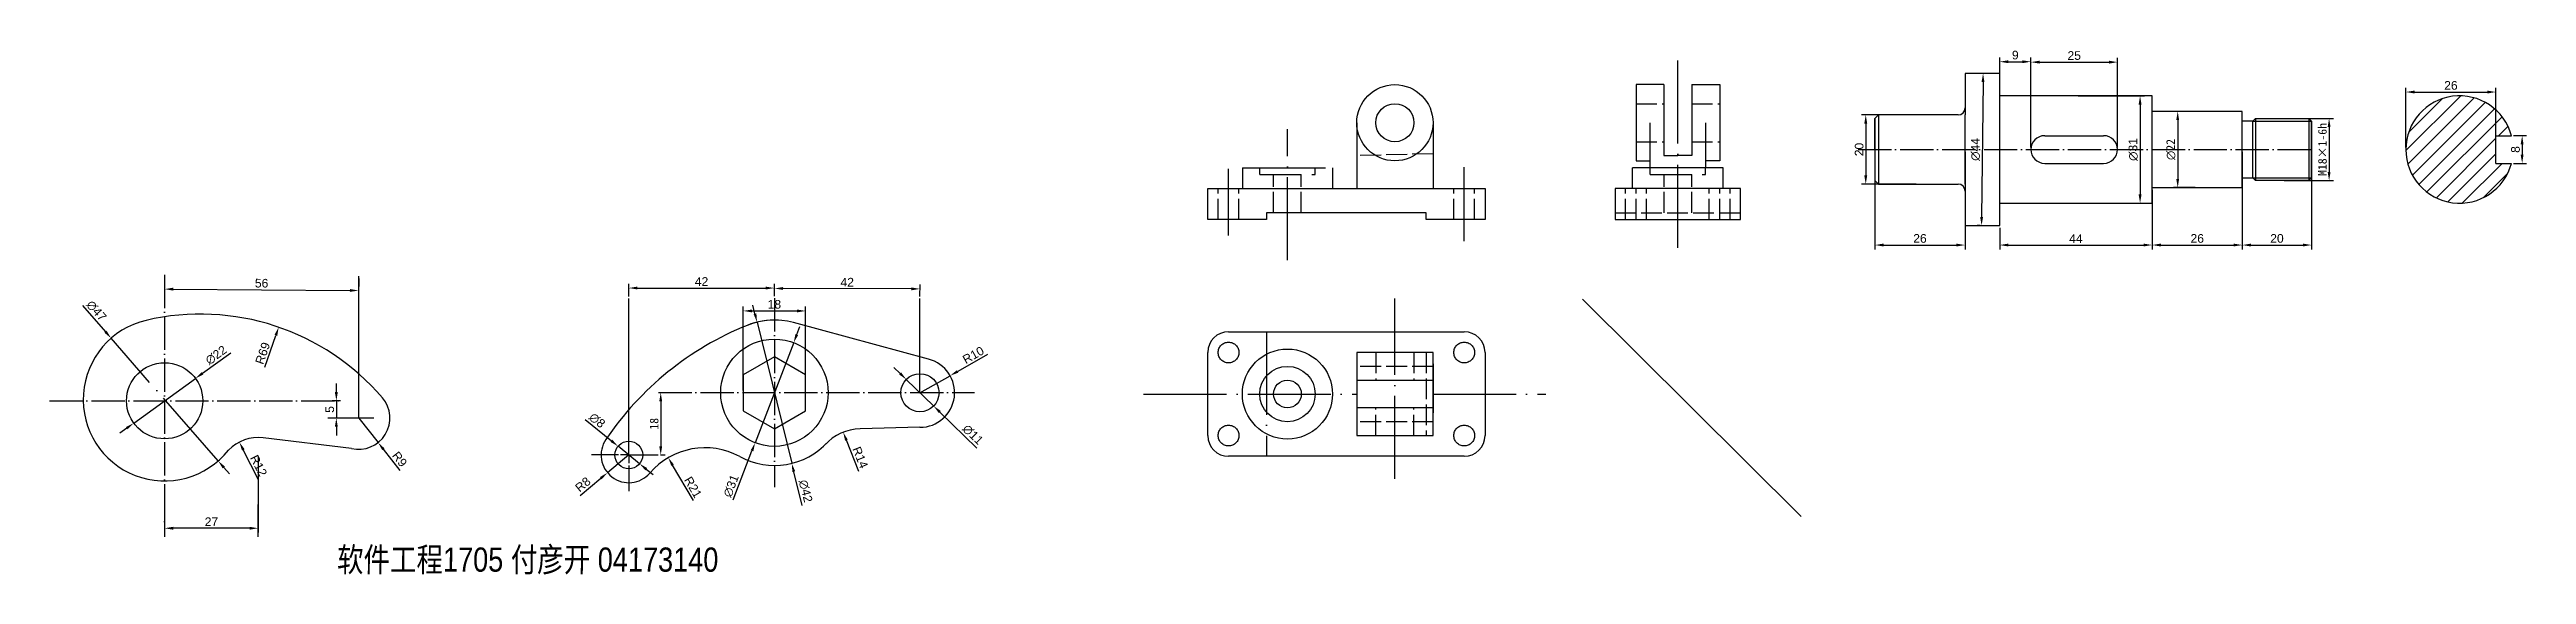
# Model space of a CAD drawing. Header units: millimetres. Extents: x 2342 to 3826, y 1446 to 1793.
# Drawn here: x 3111 to 3826, y 1446 to 1598 of the extents above; entities that cross this region are included whole.
import ezdxf

# ---------------------------------------------------------------- set-up
doc = ezdxf.new("R2010")
doc.units = ezdxf.units.MM
doc.linetypes.add('ACAD_ISO02W100', pattern=[15, 12, -3])
doc.linetypes.add('ACAD_ISO04W100', pattern=[30, 24, -3, 0, -3])
doc.layers.get('0').update_dxf_attribs({"lineweight": 30})
for name, color, linetype in [('尺寸标注', 7, 'Continuous'), ('点划线', 7, 'ACAD_ISO04W100'), ('细实线', 7, 'Continuous'), ('虚线', 7, 'ACAD_ISO02W100')]:
    doc.layers.add(name, color=color, linetype=linetype)
doc.layers.add('粗实线', color=7, linetype='Continuous', lineweight=30)
doc.styles.get("Standard").update_dxf_attribs({"font": 'arial.ttf'})
doc.dimstyles.new('ISO-25', dxfattribs={"dimtxt": 2.5, "dimasz": 2.5, "dimexe": 1.25, "dimexo": 0.625, "dimtad": 1, "dimtxsty": 'Standard', "dimcen": 2.5, "dimadec": 0, "dimazin": 0, "dimtfac": 1, "dimtmove": 0, "dimatfit": 3, "dimfxl": 1, "dimarcsym": 0})

msp = doc.modelspace()

# ---------------------------------------------------------------- texts
at = {"layer": '细实线', "linetype": 'Continuous', "lineweight": -3, "oblique": 0.8, "width": 0.8}
msp.add_text('软件工程1705 付彦开 04173140', height=7, dxfattribs=at).set_placement((3193.949, 1446.616))

# ---------------------------------------------------------------- blocks, each defined once
blk = doc.blocks.new('*D3')
at = {"layer": 'Defpoints', "color": 0, "linetype": 'Continuous', "lineweight": -3, "transparency": 16777216}
for p in [(3816.92, 1585.24), (3790.92, 1568.63), (3816.92, 1568.63)]:
    blk.add_point(p, dxfattribs=at)
at = {"layer": '尺寸标注', "color": 0, "linetype": 'Continuous', "lineweight": -2, "transparency": 16777216}
for p, q in [((3790.92, 1569.25), (3790.92, 1586.49)), ((3793.42, 1585.24), (3814.42, 1585.24)), ((3816.92, 1569.25), (3816.92, 1586.49))]:
    blk.add_line(p, q, dxfattribs=at)
at = {"layer": '尺寸标注', "color": 0, "linetype": 'Continuous', "lineweight": -3, "transparency": 16777216}
for points in [[(3793.42, 1585.65), (3793.42, 1584.82), (3790.92, 1585.24)], [(3814.42, 1585.65), (3814.42, 1584.82), (3816.92, 1585.24)]]:
    blk.add_solid(points, dxfattribs=at)
at = {"layer": '尺寸标注', "color": 0, "linetype": 'Continuous', "lineweight": -3, "transparency": 16777216, "insert": (3803.92, 1587.14), "char_height": 2.5, "attachment_point": 5}
blk.add_mtext('26', dxfattribs=at)
blk = doc.blocks.new('*D4')
at = {"layer": 'Defpoints', "color": 0, "linetype": 'Continuous', "lineweight": -3, "transparency": 16777216}
for p in [(3821.4, 1572.63), (3821.4, 1564.63), (3824.47, 1564.63)]:
    blk.add_point(p, dxfattribs=at)
at = {"layer": '尺寸标注', "color": 0, "linetype": 'Continuous', "lineweight": -2, "transparency": 16777216}
for p, q in [((3822.02, 1572.63), (3825.72, 1572.63)), ((3824.47, 1570.13), (3824.47, 1567.13)), ((3822.02, 1564.63), (3825.72, 1564.63))]:
    blk.add_line(p, q, dxfattribs=at)
at = {"layer": '尺寸标注', "color": 0, "linetype": 'Continuous', "lineweight": -3, "transparency": 16777216}
for points in [[(3824.05, 1570.13), (3824.88, 1570.13), (3824.47, 1572.63)], [(3824.05, 1567.13), (3824.88, 1567.13), (3824.47, 1564.63)]]:
    blk.add_solid(points, dxfattribs=at)
at = {"layer": '尺寸标注', "color": 0, "linetype": 'Continuous', "lineweight": -3, "transparency": 16777216, "insert": (3822.56, 1568.63), "char_height": 2.5, "attachment_point": 5, "rotation": 90}
blk.add_mtext('8', dxfattribs=at)
blk = doc.blocks.new('*D5')
at = {"layer": 'Defpoints', "color": 0, "linetype": 'Continuous', "lineweight": -3, "transparency": 16777216}
for p in [(3743.72, 1568.63), (3763.72, 1568.63), (3763.72, 1541.02)]:
    blk.add_point(p, dxfattribs=at)
at = {"layer": '尺寸标注', "color": 0, "linetype": 'Continuous', "lineweight": -2, "transparency": 16777216}
for p, q in [((3743.72, 1568), (3743.72, 1539.77)), ((3763.72, 1568), (3763.72, 1539.77)), ((3746.22, 1541.02), (3761.22, 1541.02))]:
    blk.add_line(p, q, dxfattribs=at)
at = {"layer": '尺寸标注', "color": 0, "linetype": 'Continuous', "lineweight": -3, "transparency": 16777216}
for points in [[(3746.22, 1541.44), (3746.22, 1540.61), (3743.72, 1541.02)], [(3761.22, 1541.44), (3761.22, 1540.61), (3763.72, 1541.02)]]:
    blk.add_solid(points, dxfattribs=at)
at = {"layer": '尺寸标注', "color": 0, "linetype": 'Continuous', "lineweight": -3, "transparency": 16777216, "insert": (3753.72, 1542.92), "char_height": 2.5, "attachment_point": 5}
blk.add_mtext('20', dxfattribs=at)
blk = doc.blocks.new('*D6')
at = {"layer": 'Defpoints', "color": 0, "linetype": 'Continuous', "lineweight": -3, "transparency": 16777216}
for p in [(3717.72, 1557.63), (3743.72, 1557.63), (3743.72, 1541.02)]:
    blk.add_point(p, dxfattribs=at)
at = {"layer": '尺寸标注', "color": 0, "linetype": 'Continuous', "lineweight": -2, "transparency": 16777216}
for p, q in [((3717.72, 1557), (3717.72, 1539.77)), ((3743.72, 1557), (3743.72, 1539.77)), ((3720.22, 1541.02), (3741.22, 1541.02))]:
    blk.add_line(p, q, dxfattribs=at)
at = {"layer": '尺寸标注', "color": 0, "linetype": 'Continuous', "lineweight": -3, "transparency": 16777216}
for points in [[(3720.22, 1541.44), (3720.22, 1540.61), (3717.72, 1541.02)], [(3741.22, 1541.44), (3741.22, 1540.61), (3743.72, 1541.02)]]:
    blk.add_solid(points, dxfattribs=at)
at = {"layer": '尺寸标注', "color": 0, "linetype": 'Continuous', "lineweight": -3, "transparency": 16777216, "insert": (3730.72, 1542.92), "char_height": 2.5, "attachment_point": 5}
blk.add_mtext('26', dxfattribs=at)
blk = doc.blocks.new('*D7')
at = {"layer": 'Defpoints', "color": 0, "linetype": 'Continuous', "lineweight": -3, "transparency": 16777216}
for p in [(3673.72, 1546.63), (3717.72, 1546.63), (3717.72, 1541.02)]:
    blk.add_point(p, dxfattribs=at)
at = {"layer": '尺寸标注', "color": 0, "linetype": 'Continuous', "lineweight": -2, "transparency": 16777216}
for p, q in [((3673.72, 1546), (3673.72, 1539.77)), ((3717.72, 1546), (3717.72, 1539.77)), ((3676.22, 1541.02), (3715.22, 1541.02))]:
    blk.add_line(p, q, dxfattribs=at)
at = {"layer": '尺寸标注', "color": 0, "linetype": 'Continuous', "lineweight": -3, "transparency": 16777216}
for points in [[(3676.22, 1541.44), (3676.22, 1540.61), (3673.72, 1541.02)], [(3715.22, 1541.44), (3715.22, 1540.61), (3717.72, 1541.02)]]:
    blk.add_solid(points, dxfattribs=at)
at = {"layer": '尺寸标注', "color": 0, "linetype": 'Continuous', "lineweight": -3, "transparency": 16777216, "insert": (3695.72, 1542.9), "char_height": 2.5, "attachment_point": 5}
blk.add_mtext('44', dxfattribs=at)
blk = doc.blocks.new('*D8')
at = {"layer": 'Defpoints', "color": 0, "linetype": 'Continuous', "lineweight": -3, "transparency": 16777216}
for p in [(3637.72, 1568.63), (3663.72, 1568.63), (3663.72, 1541.02)]:
    blk.add_point(p, dxfattribs=at)
at = {"layer": '尺寸标注', "color": 0, "linetype": 'Continuous', "lineweight": -2, "transparency": 16777216}
for p, q in [((3637.72, 1568), (3637.72, 1539.77)), ((3663.72, 1568), (3663.72, 1539.77)), ((3640.22, 1541.02), (3661.22, 1541.02))]:
    blk.add_line(p, q, dxfattribs=at)
at = {"layer": '尺寸标注', "color": 0, "linetype": 'Continuous', "lineweight": -3, "transparency": 16777216}
for points in [[(3640.22, 1541.44), (3640.22, 1540.61), (3637.72, 1541.02)], [(3661.22, 1541.44), (3661.22, 1540.61), (3663.72, 1541.02)]]:
    blk.add_solid(points, dxfattribs=at)
at = {"layer": '尺寸标注', "color": 0, "linetype": 'Continuous', "lineweight": -3, "transparency": 16777216, "insert": (3650.72, 1542.92), "char_height": 2.5, "attachment_point": 5}
blk.add_mtext('26', dxfattribs=at)
blk = doc.blocks.new('*D9')
at = {"layer": 'Defpoints', "color": 0, "linetype": 'Continuous', "lineweight": -3, "transparency": 16777216}
for p in [(3682.72, 1594), (3673.72, 1568.63), (3682.72, 1568.63)]:
    blk.add_point(p, dxfattribs=at)
at = {"layer": '尺寸标注', "color": 0, "linetype": 'Continuous', "lineweight": -2, "transparency": 16777216}
for p, q in [((3673.72, 1569.25), (3673.72, 1595.25)), ((3676.22, 1594), (3680.22, 1594)), ((3682.72, 1569.25), (3682.72, 1595.25))]:
    blk.add_line(p, q, dxfattribs=at)
at = {"layer": '尺寸标注', "color": 0, "linetype": 'Continuous', "lineweight": -3, "transparency": 16777216}
for points in [[(3676.22, 1594.41), (3676.22, 1593.58), (3673.72, 1594)], [(3680.22, 1594.41), (3680.22, 1593.58), (3682.72, 1594)]]:
    blk.add_solid(points, dxfattribs=at)
at = {"layer": '尺寸标注', "color": 0, "linetype": 'Continuous', "lineweight": -3, "transparency": 16777216, "insert": (3678.22, 1595.9), "char_height": 2.5, "attachment_point": 5}
blk.add_mtext('9', dxfattribs=at)
blk = doc.blocks.new('*D10')
at = {"layer": 'Defpoints', "color": 0, "linetype": 'Continuous', "lineweight": -3, "transparency": 16777216}
for p in [(3707.72, 1593.87), (3682.72, 1568.63), (3707.72, 1568.63)]:
    blk.add_point(p, dxfattribs=at)
at = {"layer": '尺寸标注', "color": 0, "linetype": 'Continuous', "lineweight": -2, "transparency": 16777216}
for p, q in [((3682.72, 1569.25), (3682.72, 1595.12)), ((3685.22, 1593.87), (3705.22, 1593.87)), ((3707.72, 1569.25), (3707.72, 1595.12))]:
    blk.add_line(p, q, dxfattribs=at)
at = {"layer": '尺寸标注', "color": 0, "linetype": 'Continuous', "lineweight": -3, "transparency": 16777216}
for points in [[(3685.22, 1594.29), (3685.22, 1593.45), (3682.72, 1593.87)], [(3705.22, 1594.29), (3705.22, 1593.45), (3707.72, 1593.87)]]:
    blk.add_solid(points, dxfattribs=at)
at = {"layer": '尺寸标注', "color": 0, "linetype": 'Continuous', "lineweight": -3, "transparency": 16777216, "insert": (3695.22, 1595.77), "char_height": 2.5, "attachment_point": 5}
blk.add_mtext('25', dxfattribs=at)
blk = doc.blocks.new('*D11')
at = {"layer": 'Defpoints', "color": 0, "linetype": 'Continuous', "lineweight": -3, "transparency": 16777216}
for p in [(3669.16, 1590.63), (3668.49, 1546.63), (3668.72, 1546.63)]:
    blk.add_point(p, dxfattribs=at)
at = {"layer": '尺寸标注', "color": 0, "linetype": 'Continuous', "lineweight": -2, "transparency": 16777216}
for p, q in [((3668.53, 1590.63), (3667.68, 1590.64)), ((3668.91, 1588.13), (3668.52, 1549.13)), ((3668.1, 1546.63), (3667.24, 1546.64))]:
    blk.add_line(p, q, dxfattribs=at)
at = {"layer": '尺寸标注', "color": 0, "linetype": 'Continuous', "lineweight": -3, "transparency": 16777216}
for points in [[(3668.49, 1588.13), (3669.32, 1588.13), (3668.93, 1590.63)], [(3668.1, 1549.13), (3668.93, 1549.13), (3668.49, 1546.63)]]:
    blk.add_solid(points, dxfattribs=at)
at = {"layer": '尺寸标注', "color": 0, "linetype": 'Continuous', "lineweight": -3, "transparency": 16777216, "insert": (3666.74, 1568.65), "char_height": 2.5, "attachment_point": 5, "rotation": 89.42878}
blk.add_mtext('∅44', dxfattribs=at)
blk = doc.blocks.new('*D12')
at = {"layer": 'Defpoints', "color": 0, "linetype": 'Continuous', "lineweight": -3, "transparency": 16777216}
for p in [(3695.72, 1584.13), (3695.72, 1553.13), (3714.23, 1553.13)]:
    blk.add_point(p, dxfattribs=at)
at = {"layer": '尺寸标注', "color": 0, "linetype": 'Continuous', "lineweight": -2, "transparency": 16777216}
for p, q in [((3696.35, 1584.13), (3715.48, 1584.13)), ((3714.23, 1581.63), (3714.23, 1555.63)), ((3696.35, 1553.13), (3715.48, 1553.13))]:
    blk.add_line(p, q, dxfattribs=at)
at = {"layer": '尺寸标注', "color": 0, "linetype": 'Continuous', "lineweight": -3, "transparency": 16777216}
for points in [[(3713.81, 1581.63), (3714.65, 1581.63), (3714.23, 1584.13)], [(3713.81, 1555.63), (3714.65, 1555.63), (3714.23, 1553.13)]]:
    blk.add_solid(points, dxfattribs=at)
at = {"layer": '尺寸标注', "color": 0, "linetype": 'Continuous', "lineweight": -3, "transparency": 16777216, "insert": (3712.26, 1568.63), "char_height": 2.5, "attachment_point": 5, "rotation": 90}
blk.add_mtext('∅31', dxfattribs=at)
blk = doc.blocks.new('*D13')
at = {"layer": 'Defpoints', "color": 0, "linetype": 'Continuous', "lineweight": -3, "transparency": 16777216}
for p in [(3650.22, 1578.63), (3635.07, 1558.63), (3650.22, 1558.63)]:
    blk.add_point(p, dxfattribs=at)
at = {"layer": '尺寸标注', "color": 0, "linetype": 'Continuous', "lineweight": -2, "transparency": 16777216}
for p, q in [((3649.6, 1578.63), (3633.82, 1578.63)), ((3635.07, 1576.13), (3635.07, 1561.13)), ((3649.6, 1558.63), (3633.82, 1558.63))]:
    blk.add_line(p, q, dxfattribs=at)
at = {"layer": '尺寸标注', "color": 0, "linetype": 'Continuous', "lineweight": -3, "transparency": 16777216}
for points in [[(3634.66, 1576.13), (3635.49, 1576.13), (3635.07, 1578.63)], [(3634.66, 1561.13), (3635.49, 1561.13), (3635.07, 1558.63)]]:
    blk.add_solid(points, dxfattribs=at)
at = {"layer": '尺寸标注', "color": 0, "linetype": 'Continuous', "lineweight": -3, "transparency": 16777216, "insert": (3633.17, 1568.63), "char_height": 2.5, "attachment_point": 5, "rotation": 90}
blk.add_mtext('20', dxfattribs=at)
blk = doc.blocks.new('*D14')
at = {"layer": 'Defpoints', "color": 0, "linetype": 'Continuous', "lineweight": -3, "transparency": 16777216}
for p in [(3730.72, 1579.63), (3725.09, 1557.63), (3730.72, 1557.63)]:
    blk.add_point(p, dxfattribs=at)
at = {"layer": '尺寸标注', "color": 0, "linetype": 'Continuous', "lineweight": -2, "transparency": 16777216}
for p, q in [((3730.1, 1579.63), (3723.84, 1579.63)), ((3725.09, 1577.13), (3725.09, 1560.13)), ((3730.1, 1557.63), (3723.84, 1557.63))]:
    blk.add_line(p, q, dxfattribs=at)
at = {"layer": '尺寸标注', "color": 0, "linetype": 'Continuous', "lineweight": -3, "transparency": 16777216}
for points in [[(3724.67, 1577.13), (3725.5, 1577.13), (3725.09, 1579.63)], [(3724.67, 1560.13), (3725.5, 1560.13), (3725.09, 1557.63)]]:
    blk.add_solid(points, dxfattribs=at)
at = {"layer": '尺寸标注', "color": 0, "linetype": 'Continuous', "lineweight": -3, "transparency": 16777216, "insert": (3723.11, 1568.63), "char_height": 2.5, "attachment_point": 5, "rotation": 90}
blk.add_mtext('∅{\\fFangSong|b0|i0|c0|p49;22}', dxfattribs=at)
blk = doc.blocks.new('*D15')
at = {"layer": 'Defpoints', "color": 0, "linetype": 'Continuous', "lineweight": -3, "transparency": 16777216}
for p in [(3755.22, 1577.63), (3755.22, 1559.63), (3768.77, 1559.63)]:
    blk.add_point(p, dxfattribs=at)
at = {"layer": '尺寸标注', "color": 0, "linetype": 'Continuous', "lineweight": -2, "transparency": 16777216}
for p, q in [((3755.85, 1577.63), (3770.02, 1577.63)), ((3768.77, 1575.13), (3768.77, 1562.13)), ((3755.85, 1559.63), (3770.02, 1559.63))]:
    blk.add_line(p, q, dxfattribs=at)
at = {"layer": '尺寸标注', "color": 0, "linetype": 'Continuous', "lineweight": -3, "transparency": 16777216}
for points in [[(3768.35, 1575.13), (3769.18, 1575.13), (3768.77, 1577.63)], [(3768.35, 1562.13), (3769.18, 1562.13), (3768.77, 1559.63)]]:
    blk.add_solid(points, dxfattribs=at)
at = {"layer": '尺寸标注', "color": 0, "linetype": 'Continuous', "lineweight": -3, "transparency": 16777216, "insert": (3766.85, 1568.63), "char_height": 2.5, "attachment_point": 5, "rotation": 90}
blk.add_mtext('{\\fFangSong|b0|i0|c0|p49;M18×1-6h}', dxfattribs=at)
blk = doc.blocks.new('*D16')
at = {"layer": 'Defpoints', "color": 0, "linetype": 'Continuous', "lineweight": -3, "transparency": 16777216}
for p in [(3286.73, 1498.37), (3286.73, 1480.35), (3287.37, 1480.35)]:
    blk.add_point(p, dxfattribs=at)
at = {"layer": '虚线', "color": 0, "linetype": 'Continuous', "lineweight": -2, "transparency": 16777216}
for p, q in [((3287.36, 1498.37), (3288.62, 1498.37)), ((3287.37, 1495.87), (3287.37, 1482.85)), ((3287.36, 1480.35), (3288.62, 1480.35))]:
    blk.add_line(p, q, dxfattribs=at)
at = {"layer": '虚线', "color": 0, "linetype": 'Continuous', "lineweight": -3, "transparency": 16777216}
for points in [[(3286.96, 1495.87), (3287.79, 1495.87), (3287.37, 1498.37)], [(3286.96, 1482.85), (3287.79, 1482.85), (3287.37, 1480.35)]]:
    blk.add_solid(points, dxfattribs=at)
at = {"layer": '虚线', "color": 0, "linetype": 'Continuous', "lineweight": -3, "transparency": 16777216, "insert": (3285.48, 1489.36), "char_height": 2.5, "attachment_point": 5, "rotation": 90}
blk.add_mtext('{\\fFangSong|b0|i0|c0|p49;18}', dxfattribs=at)
blk = doc.blocks.new('*D17')
at = {"layer": 'Defpoints', "color": 0, "linetype": 'Continuous', "lineweight": -3, "transparency": 16777216}
for p in [(3278.17, 1525.54), (3320.17, 1528.59), (3320.17, 1525.67)]:
    blk.add_point(p, dxfattribs=at)
at = {"layer": '细实线', "color": 0, "linetype": 'Continuous', "lineweight": -2, "transparency": 16777216}
for p, q in [((3278.17, 1526.17), (3278.17, 1529.84)), ((3320.17, 1526.29), (3320.17, 1529.84)), ((3280.67, 1528.59), (3317.67, 1528.59))]:
    blk.add_line(p, q, dxfattribs=at)
at = {"layer": '细实线', "color": 0, "linetype": 'Continuous', "lineweight": -3, "transparency": 16777216}
for points in [[(3280.67, 1529.01), (3280.67, 1528.18), (3278.17, 1528.59)], [(3317.67, 1529.01), (3317.67, 1528.18), (3320.17, 1528.59)]]:
    blk.add_solid(points, dxfattribs=at)
at = {"layer": '细实线', "color": 0, "linetype": 'Continuous', "lineweight": -3, "transparency": 16777216, "insert": (3299.17, 1530.48), "char_height": 2.5, "attachment_point": 5}
blk.add_mtext('42', dxfattribs=at)
blk = doc.blocks.new('*D18')
at = {"layer": 'Defpoints', "color": 0, "linetype": 'Continuous', "lineweight": -3, "transparency": 16777216}
for p in [(3320.17, 1525.67), (3320.18, 1528.47), (3362.17, 1525.54)]:
    blk.add_point(p, dxfattribs=at)
at = {"layer": '细实线', "color": 0, "linetype": 'Continuous', "lineweight": -2, "transparency": 16777216}
for p, q in [((3320.18, 1526.29), (3320.19, 1529.72)), ((3362.18, 1526.17), (3362.19, 1529.6)), ((3359.68, 1528.35), (3322.68, 1528.47))]:
    blk.add_line(p, q, dxfattribs=at)
at = {"layer": '细实线', "color": 0, "linetype": 'Continuous', "lineweight": -3, "transparency": 16777216}
for points in [[(3322.68, 1528.88), (3322.68, 1528.05), (3320.18, 1528.47)], [(3359.68, 1528.77), (3359.68, 1527.94), (3362.18, 1528.35)]]:
    blk.add_solid(points, dxfattribs=at)
at = {"layer": '细实线', "color": 0, "linetype": 'Continuous', "lineweight": -3, "transparency": 16777216, "insert": (3341.19, 1530.29), "char_height": 2.5, "attachment_point": 5, "rotation": 359.82641}
blk.add_mtext('42', dxfattribs=at)
blk = doc.blocks.new('*D19')
at = {"layer": 'Defpoints', "color": 0, "linetype": 'Continuous', "lineweight": -3, "transparency": 16777216}
for p in [(3329.17, 1521.98), (3311.17, 1498.37), (3329.17, 1498.37)]:
    blk.add_point(p, dxfattribs=at)
at = {"layer": '细实线', "color": 0, "linetype": 'Continuous', "lineweight": -2, "transparency": 16777216}
for p, q in [((3311.17, 1499), (3311.17, 1523.23)), ((3329.17, 1499), (3329.17, 1523.23)), ((3313.67, 1521.98), (3326.67, 1521.98))]:
    blk.add_line(p, q, dxfattribs=at)
at = {"layer": '细实线', "color": 0, "linetype": 'Continuous', "lineweight": -3, "transparency": 16777216}
for points in [[(3313.67, 1522.39), (3313.67, 1521.56), (3311.17, 1521.98)], [(3326.67, 1522.39), (3326.67, 1521.56), (3329.17, 1521.98)]]:
    blk.add_solid(points, dxfattribs=at)
at = {"layer": '细实线', "color": 0, "linetype": 'Continuous', "lineweight": -3, "transparency": 16777216, "insert": (3320.17, 1523.88), "char_height": 2.5, "attachment_point": 5}
blk.add_mtext('18', dxfattribs=at)
blk = doc.blocks.new('*D20')
at = {"layer": 'Defpoints', "color": 0, "linetype": 'Continuous', "lineweight": -3, "transparency": 16777216}
for p in [(3275.07, 1482.87), (3281.28, 1477.82)]:
    blk.add_point(p, dxfattribs=at)
at = {"layer": '细实线', "color": 0, "linetype": 'Continuous', "lineweight": -2, "transparency": 16777216}
for p, q in [((3265.61, 1490.57), (3273.13, 1484.45)), ((3281.28, 1477.82), (3275.07, 1482.87)), ((3283.22, 1476.25), (3285.16, 1474.67))]:
    blk.add_line(p, q, dxfattribs=at)
at = {"layer": '细实线', "color": 0, "linetype": 'Continuous', "lineweight": -3, "transparency": 16777216}
for points in [[(3273.39, 1484.77), (3272.87, 1484.13), (3275.07, 1482.87)], [(3283.48, 1476.57), (3282.95, 1475.92), (3281.28, 1477.82)]]:
    blk.add_solid(points, dxfattribs=at)
at = {"layer": '细实线', "color": 0, "linetype": 'Continuous', "lineweight": -3, "transparency": 16777216, "insert": (3269.03, 1490.33), "char_height": 2.5, "attachment_point": 5, "rotation": 320.87951}
blk.add_mtext('∅8', dxfattribs=at)
blk = doc.blocks.new('*D21')
at = {"layer": 'Defpoints', "color": 0, "linetype": 'Continuous', "lineweight": -3, "transparency": 16777216}
for p in [(3278.17, 1480.35), (3272.02, 1475.24)]:
    blk.add_point(p, dxfattribs=at)
at = {"layer": '细实线', "color": 0, "linetype": 'Continuous', "lineweight": -2, "transparency": 16777216}
for p, q in [((3278.17, 1480.35), (3272.02, 1475.24)), ((3264.1, 1468.67), (3270.1, 1473.64))]:
    blk.add_line(p, q, dxfattribs=at)
at = {"layer": '细实线', "color": 0, "linetype": 'Continuous', "lineweight": -3, "transparency": 16777216}
blk.add_solid([(3269.83, 1473.96), (3270.36, 1473.32), (3272.02, 1475.24)], dxfattribs=at)
at = {"layer": '细实线', "color": 0, "linetype": 'Continuous', "lineweight": -3, "transparency": 16777216, "insert": (3264.92, 1471.82), "char_height": 2.5, "attachment_point": 5, "rotation": 39.69634}
blk.add_mtext('R8', dxfattribs=at)
blk = doc.blocks.new('*D22')
at = {"layer": 'Defpoints', "color": 0, "linetype": 'Continuous', "lineweight": -3, "transparency": 16777216}
for p in [(3325.74, 1512.81), (3314.61, 1483.88)]:
    blk.add_point(p, dxfattribs=at)
at = {"layer": '细实线', "color": 0, "linetype": 'Continuous', "lineweight": -2, "transparency": 16777216}
for p, q in [((3326.64, 1515.15), (3327.54, 1517.48)), ((3325.74, 1512.81), (3314.61, 1483.88)), ((3308.26, 1467.39), (3313.71, 1481.55))]:
    blk.add_line(p, q, dxfattribs=at)
at = {"layer": '细实线', "color": 0, "linetype": 'Continuous', "lineweight": -3, "transparency": 16777216}
for points in [[(3326.25, 1515.3), (3327.03, 1515), (3325.74, 1512.81)], [(3313.32, 1481.7), (3314.1, 1481.4), (3314.61, 1483.88)]]:
    blk.add_solid(points, dxfattribs=at)
at = {"layer": '细实线', "color": 0, "linetype": 'Continuous', "lineweight": -3, "transparency": 16777216, "insert": (3307.69, 1471.4), "char_height": 2.5, "attachment_point": 5, "rotation": 68.94663}
blk.add_mtext('∅31', dxfattribs=at)
blk = doc.blocks.new('*D26')
at = {"layer": 'Defpoints', "color": 0, "linetype": 'Continuous', "lineweight": -3, "transparency": 16777216}
for p in [(3358.23, 1502.18), (3366.12, 1494.51)]:
    blk.add_point(p, dxfattribs=at)
at = {"layer": '细实线', "color": 0, "linetype": 'Continuous', "lineweight": -2, "transparency": 16777216}
for p, q in [((3356.44, 1503.93), (3354.65, 1505.67)), ((3358.23, 1502.18), (3366.12, 1494.51)), ((3378.61, 1482.36), (3367.91, 1492.77))]:
    blk.add_line(p, q, dxfattribs=at)
at = {"layer": '细实线', "color": 0, "linetype": 'Continuous', "lineweight": -3, "transparency": 16777216}
for points in [[(3356.73, 1504.23), (3356.15, 1503.63), (3358.23, 1502.18)], [(3368.2, 1493.07), (3367.62, 1492.47), (3366.12, 1494.51)]]:
    blk.add_solid(points, dxfattribs=at)
at = {"layer": '细实线', "color": 0, "linetype": 'Continuous', "lineweight": -3, "transparency": 16777216, "insert": (3377.45, 1486.24), "char_height": 2.5, "attachment_point": 5, "rotation": 315.78285}
blk.add_mtext('∅11', dxfattribs=at)
blk = doc.blocks.new('*D27')
at = {"layer": 'Defpoints', "color": 0, "linetype": 'Continuous', "lineweight": -3, "transparency": 16777216}
for p in [(3370.88, 1503.27), (3362.17, 1498.35)]:
    blk.add_point(p, dxfattribs=at)
at = {"layer": '细实线', "color": 0, "linetype": 'Continuous', "lineweight": -2, "transparency": 16777216}
for p, q in [((3381.65, 1509.35), (3373.06, 1504.5)), ((3362.17, 1498.35), (3370.88, 1503.27))]:
    blk.add_line(p, q, dxfattribs=at)
at = {"layer": '细实线', "color": 0, "linetype": 'Continuous', "lineweight": -3, "transparency": 16777216}
blk.add_solid([(3372.85, 1504.86), (3373.26, 1504.13), (3370.88, 1503.27)], dxfattribs=at)
at = {"layer": '细实线', "color": 0, "linetype": 'Continuous', "lineweight": -3, "transparency": 16777216, "insert": (3377.57, 1509.23), "char_height": 2.5, "attachment_point": 5, "rotation": 29.46289}
blk.add_mtext('R10', dxfattribs=at)
blk = doc.blocks.new('*D29')
at = {"layer": 'Defpoints', "color": 0, "linetype": 'Continuous', "lineweight": -3, "transparency": 16777216}
for p in [(3340.03, 1486.94), (3345.22, 1473.94)]:
    blk.add_point(p, dxfattribs=at)
at = {"layer": '细实线', "color": 0, "linetype": 'Continuous', "lineweight": -2, "transparency": 16777216}
blk.add_line((3344.56, 1475.6), (3340.96, 1484.62), dxfattribs=at)
at = {"layer": '细实线', "color": 0, "linetype": 'Continuous', "lineweight": -3, "transparency": 16777216}
blk.add_solid([(3341.35, 1484.77), (3340.57, 1484.46), (3340.03, 1486.94)], dxfattribs=at)
at = {"layer": '细实线', "color": 0, "linetype": 'Continuous', "lineweight": -3, "transparency": 16777216, "insert": (3344.97, 1479.64), "char_height": 2.5, "attachment_point": 5, "rotation": 291.77152}
blk.add_mtext('R14', dxfattribs=at)
blk = doc.blocks.new('*D30')
at = {"layer": 'Defpoints', "color": 0, "linetype": 'Continuous', "lineweight": -3, "transparency": 16777216}
for p in [(3315.17, 1518.74), (3325.18, 1477.95)]:
    blk.add_point(p, dxfattribs=at)
at = {"layer": '细实线', "color": 0, "linetype": 'Continuous', "lineweight": -2, "transparency": 16777216}
for p, q in [((3314.57, 1521.17), (3313.98, 1523.6)), ((3315.17, 1518.74), (3325.18, 1477.95)), ((3328.16, 1465.79), (3325.77, 1475.53))]:
    blk.add_line(p, q, dxfattribs=at)
at = {"layer": '细实线', "color": 0, "linetype": 'Continuous', "lineweight": -3, "transparency": 16777216}
for points in [[(3314.98, 1521.27), (3314.17, 1521.07), (3315.17, 1518.74)], [(3326.18, 1475.63), (3325.37, 1475.43), (3325.18, 1477.95)]]:
    blk.add_solid(points, dxfattribs=at)
at = {"layer": '细实线', "color": 0, "linetype": 'Continuous', "lineweight": -3, "transparency": 16777216, "insert": (3329.18, 1469.91), "char_height": 2.5, "attachment_point": 5, "rotation": 283.78747}
blk.add_mtext('∅42', dxfattribs=at)
blk = doc.blocks.new('*D31')
at = {"layer": 'Defpoints', "color": 0, "linetype": 'Continuous', "lineweight": -3, "transparency": 16777216}
for p in [(3289.55, 1479.56), (3300.15, 1461.43)]:
    blk.add_point(p, dxfattribs=at)
at = {"layer": '细实线', "color": 0, "linetype": 'Continuous', "lineweight": -2, "transparency": 16777216}
blk.add_line((3296.79, 1467.18), (3290.81, 1477.4), dxfattribs=at)
at = {"layer": '细实线', "color": 0, "linetype": 'Continuous', "lineweight": -3, "transparency": 16777216}
blk.add_solid([(3291.17, 1477.61), (3290.45, 1477.19), (3289.55, 1479.56)], dxfattribs=at)
at = {"layer": '细实线', "color": 0, "linetype": 'Continuous', "lineweight": -3, "transparency": 16777216, "insert": (3296.71, 1471.04), "char_height": 2.5, "attachment_point": 5, "rotation": 300.32351}
blk.add_mtext('R21', dxfattribs=at)
blk = doc.blocks.new('*D32')
at = {"layer": 'Defpoints', "color": 0, "linetype": 'Continuous', "lineweight": -3, "transparency": 16777216}
for p in [(3177.14, 1517.27), (3154.61, 1452.06)]:
    blk.add_point(p, dxfattribs=at)
at = {"layer": '细实线', "color": 0, "linetype": 'Continuous', "lineweight": -2, "transparency": 16777216}
blk.add_line((3173.15, 1505.72), (3176.33, 1514.91), dxfattribs=at)
at = {"layer": '细实线', "color": 0, "linetype": 'Continuous', "lineweight": -3, "transparency": 16777216}
blk.add_solid([(3175.93, 1515.05), (3176.72, 1514.77), (3177.14, 1517.27)], dxfattribs=at)
at = {"layer": '细实线', "color": 0, "linetype": 'Continuous', "lineweight": -3, "transparency": 16777216, "insert": (3172.53, 1509.75), "char_height": 2.5, "attachment_point": 5, "rotation": 70.93486}
blk.add_mtext('R69', dxfattribs=at)
blk = doc.blocks.new('*D33')
at = {"layer": 'Defpoints', "color": 0, "linetype": 'ACAD_ISO04W100', "lineweight": -3, "transparency": 16777216}
for p in [(3153.15, 1502.47), (3135.33, 1489.56)]:
    blk.add_point(p, dxfattribs=at)
at = {"layer": '点划线', "color": 0, "linetype": 'ACAD_ISO04W100', "lineweight": -2, "transparency": 16777216}
for p, q in [((3163.29, 1509.82), (3155.17, 1503.93)), ((3135.33, 1489.56), (3153.15, 1502.47)), ((3133.31, 1488.09), (3131.28, 1486.63))]:
    blk.add_line(p, q, dxfattribs=at)
at = {"layer": '点划线', "color": 0, "linetype": 'ACAD_ISO04W100', "lineweight": -3, "transparency": 16777216}
for points in [[(3154.93, 1504.27), (3155.42, 1503.6), (3153.15, 1502.47)], [(3133.06, 1488.43), (3133.55, 1487.76), (3135.33, 1489.56)]]:
    blk.add_solid(points, dxfattribs=at)
at = {"layer": '点划线', "color": 0, "linetype": 'ACAD_ISO04W100', "lineweight": -3, "transparency": 16777216, "insert": (3159.09, 1509.2), "char_height": 2.5, "attachment_point": 5, "rotation": 35.91932}
blk.add_mtext('∅22', dxfattribs=at)
blk = doc.blocks.new('*D34')
at = {"layer": 'Defpoints', "color": 0, "linetype": 'ACAD_ISO04W100', "lineweight": -3, "transparency": 16777216}
for p in [(3128.81, 1514.09), (3159.67, 1478.64)]:
    blk.add_point(p, dxfattribs=at)
at = {"layer": '点划线', "color": 0, "linetype": 'ACAD_ISO04W100', "lineweight": -2, "transparency": 16777216}
for p, q in [((3120.57, 1523.55), (3127.17, 1515.97)), ((3159.67, 1478.64), (3128.81, 1514.09)), ((3161.31, 1476.75), (3162.95, 1474.86))]:
    blk.add_line(p, q, dxfattribs=at)
at = {"layer": '点划线', "color": 0, "linetype": 'ACAD_ISO04W100', "lineweight": -3, "transparency": 16777216}
for points in [[(3127.48, 1516.25), (3126.85, 1515.7), (3128.81, 1514.09)], [(3161.62, 1477.02), (3160.99, 1476.48), (3159.67, 1478.64)]]:
    blk.add_solid(points, dxfattribs=at)
at = {"layer": '点划线', "color": 0, "linetype": 'ACAD_ISO04W100', "lineweight": -3, "transparency": 16777216, "insert": (3124.54, 1522), "char_height": 2.5, "attachment_point": 5, "rotation": 311.03564}
blk.add_mtext('∅47', dxfattribs=at)
blk = doc.blocks.new('*D35')
at = {"layer": 'Defpoints', "color": 0, "linetype": 'ACAD_ISO04W100', "lineweight": -3, "transparency": 16777216}
for p in [(3165.79, 1484.08), (3171.24, 1473.38)]:
    blk.add_point(p, dxfattribs=at)
at = {"layer": '点划线', "color": 0, "linetype": 'ACAD_ISO04W100', "lineweight": -2, "transparency": 16777216}
blk.add_line((3171.33, 1473.2), (3166.93, 1481.85), dxfattribs=at)
at = {"layer": '点划线', "color": 0, "linetype": 'ACAD_ISO04W100', "lineweight": -3, "transparency": 16777216}
blk.add_solid([(3167.3, 1482.04), (3166.56, 1481.66), (3165.79, 1484.08)], dxfattribs=at)
at = {"layer": '点划线', "color": 0, "linetype": 'ACAD_ISO04W100', "lineweight": -3, "transparency": 16777216, "insert": (3171.37, 1477.27), "char_height": 2.5, "attachment_point": 5, "rotation": 296.97866}
blk.add_mtext('R12', dxfattribs=at)
blk = doc.blocks.new('*D36')
at = {"layer": 'Defpoints', "color": 0, "linetype": 'ACAD_ISO04W100', "lineweight": -3, "transparency": 16777216}
for p in [(3200.24, 1491.01), (3205.82, 1483.95)]:
    blk.add_point(p, dxfattribs=at)
at = {"layer": '点划线', "color": 0, "linetype": 'ACAD_ISO04W100', "lineweight": -2, "transparency": 16777216}
for p, q in [((3200.24, 1491.01), (3205.82, 1483.95)), ((3212.19, 1475.88), (3207.36, 1481.99))]:
    blk.add_line(p, q, dxfattribs=at)
at = {"layer": '点划线', "color": 0, "linetype": 'ACAD_ISO04W100', "lineweight": -3, "transparency": 16777216}
blk.add_solid([(3207.69, 1482.25), (3207.04, 1481.73), (3205.82, 1483.95)], dxfattribs=at)
at = {"layer": '点划线', "color": 0, "linetype": 'ACAD_ISO04W100', "lineweight": -3, "transparency": 16777216, "insert": (3212.04, 1479.13), "char_height": 2.5, "attachment_point": 5, "rotation": 308.28457}
blk.add_mtext('R9', dxfattribs=at)
blk = doc.blocks.new('*D37')
at = {"layer": 'Defpoints', "color": 0, "linetype": 'Continuous', "lineweight": -3, "transparency": 16777216}
for p in [(3195.62, 1496.01), (3193.78, 1491.01), (3195.62, 1491.01)]:
    blk.add_point(p, dxfattribs=at)
at = {"layer": '细实线', "color": 0, "linetype": 'Continuous', "lineweight": -2, "transparency": 16777216}
for p, q in [((3193.78, 1498.51), (3193.78, 1501.01)), ((3195, 1496.01), (3192.53, 1496.01)), ((3193.78, 1496.01), (3193.78, 1491.01)), ((3195, 1491.01), (3192.53, 1491.01)), ((3193.78, 1488.51), (3193.78, 1486.01))]:
    blk.add_line(p, q, dxfattribs=at)
at = {"layer": '细实线', "color": 0, "linetype": 'Continuous', "lineweight": -3, "transparency": 16777216}
for points in [[(3193.36, 1498.51), (3194.2, 1498.51), (3193.78, 1496.01)], [(3193.36, 1488.51), (3194.2, 1488.51), (3193.78, 1491.01)]]:
    blk.add_solid(points, dxfattribs=at)
at = {"layer": '细实线', "color": 0, "linetype": 'Continuous', "lineweight": -3, "transparency": 16777216, "insert": (3191.88, 1493.51), "char_height": 2.5, "attachment_point": 5, "rotation": 90}
blk.add_mtext('5', dxfattribs=at)
blk = doc.blocks.new('*D38')
at = {"layer": 'Defpoints', "color": 0, "linetype": 'Continuous', "lineweight": -3, "transparency": 16777216}
for p in [(3144.24, 1532.41), (3200.24, 1532), (3200.21, 1527.88)]:
    blk.add_point(p, dxfattribs=at)
at = {"layer": '细实线', "color": 0, "linetype": 'Continuous', "lineweight": -2, "transparency": 16777216}
for p, q in [((3144.23, 1531.79), (3144.2, 1527.04)), ((3200.23, 1531.38), (3200.2, 1526.63)), ((3146.71, 1528.27), (3197.71, 1527.9))]:
    blk.add_line(p, q, dxfattribs=at)
at = {"layer": '细实线', "color": 0, "linetype": 'Continuous', "lineweight": -3, "transparency": 16777216}
for points in [[(3146.71, 1528.69), (3146.71, 1527.85), (3144.21, 1528.29)], [(3197.71, 1528.31), (3197.71, 1527.48), (3200.21, 1527.88)]]:
    blk.add_solid(points, dxfattribs=at)
at = {"layer": '细实线', "color": 0, "linetype": 'Continuous', "lineweight": -3, "transparency": 16777216, "insert": (3172.22, 1529.98), "char_height": 2.5, "attachment_point": 5, "rotation": 359.58123}
blk.add_mtext('56', dxfattribs=at)
blk = doc.blocks.new('*D39')
at = {"layer": 'Defpoints', "color": 0, "linetype": 'Continuous', "lineweight": -3, "transparency": 16777216}
for p in [(3171.24, 1480.48), (3144.24, 1466.01), (3144.24, 1459.18)]:
    blk.add_point(p, dxfattribs=at)
at = {"layer": '细实线', "color": 0, "linetype": 'Continuous', "lineweight": -2, "transparency": 16777216}
for p, q in [((3171.24, 1479.86), (3171.24, 1457.93)), ((3144.24, 1465.38), (3144.24, 1457.93)), ((3168.74, 1459.18), (3146.74, 1459.18))]:
    blk.add_line(p, q, dxfattribs=at)
at = {"layer": '细实线', "color": 0, "linetype": 'Continuous', "lineweight": -3, "transparency": 16777216}
for points in [[(3146.74, 1459.6), (3146.74, 1458.76), (3144.24, 1459.18)], [(3168.74, 1459.6), (3168.74, 1458.76), (3171.24, 1459.18)]]:
    blk.add_solid(points, dxfattribs=at)
at = {"layer": '细实线', "color": 0, "linetype": 'Continuous', "lineweight": -3, "transparency": 16777216, "insert": (3157.74, 1461.06), "char_height": 2.5, "attachment_point": 5}
blk.add_mtext('27', dxfattribs=at)

# ---------------------------------------------------------------- dimensions: what is measured, and where the dimension line sits
at = {"layer": '尺寸标注', "linetype": 'Continuous', "lineweight": -3}
for base, p1, p2, picture, middle in [((3682.721, 1593.997), (3673.721, 1568.628), (3682.721, 1568.628), '*D9', (3678.221, 1595.899)), ((3707.721, 1593.871), (3682.721, 1568.628), (3707.721, 1568.628), '*D10', (3695.221, 1595.773)), ((3816.923, 1585.238), (3790.923, 1568.628), (3816.923, 1568.628), '*D3', (3803.923, 1587.139)), ((3663.721, 1541.023), (3637.721, 1568.628), (3663.721, 1568.628), '*D8', (3650.721, 1542.925)), ((3763.721, 1541.023), (3743.721, 1568.628), (3763.721, 1568.628), '*D5', (3753.721, 1542.925)), ((3743.721, 1541.023), (3717.721, 1557.628), (3743.721, 1557.628), '*D6', (3730.721, 1542.925)), ((3717.721, 1541.023), (3673.721, 1546.628), (3717.721, 1546.628), '*D7', (3695.721, 1542.898))]:
    dim = msp.add_linear_dim(base=base, p1=p1, p2=p2, dimstyle='ISO-25', dxfattribs=at)
    dim.commit()
    dim.dimension.update_dxf_attribs({"geometry": picture, "text_midpoint": middle})
dim = msp.add_aligned_dim(p1=(3669.16, 1590.628), p2=(3668.721, 1546.628), distance=-0.229, text='∅44', dimstyle='ISO-25', dxfattribs=at)
dim.commit()
dim.dimension.update_dxf_attribs({"geometry": '*D11', "text_midpoint": (3666.74, 1568.65)})
for base, p1, p2, text, picture, middle in [((3714.228, 1553.128), (3695.721, 1584.128), (3695.721, 1553.128), '∅<>', '*D12', (3712.257, 1568.628)), ((3725.085, 1557.628), (3730.721, 1579.628), (3730.721, 1557.628), '∅{\\fFangSong|b0|i0|c0|p49;22}', '*D14', (3723.114, 1568.628)), ((3768.765, 1559.628), (3755.221, 1577.628), (3755.221, 1559.628), '{\\fFangSong|b0|i0|c0|p49;M18×1-6h}', '*D15', (3766.847, 1568.628))]:
    dim = msp.add_linear_dim(base=base, p1=p1, p2=p2, angle=90, text=text, dimstyle='ISO-25', dxfattribs=at)
    dim.commit()
    dim.dimension.update_dxf_attribs({"geometry": picture, "text_midpoint": middle})
for base, p1, p2, picture, middle in [((3635.075, 1558.628), (3650.221, 1578.628), (3650.221, 1558.628), '*D13', (3633.173, 1568.628)), ((3824.465, 1564.628), (3821.398, 1572.628), (3821.398, 1564.628), '*D4', (3822.564, 1568.628))]:
    dim = msp.add_linear_dim(base=base, p1=p1, p2=p2, angle=90, dimstyle='ISO-25', dxfattribs=at)
    dim.commit()
    dim.dimension.update_dxf_attribs({"geometry": picture, "text_midpoint": middle})
at = {"layer": '点划线', "linetype": 'ACAD_ISO04W100', "lineweight": -3}
for p1, p2, picture, middle in [((3159.667, 1478.635), (3128.81, 1514.088), '*D34', (3124.536, 1522.001)), ((3135.331, 1489.561), (3153.147, 1502.468), '*D33', (3159.087, 1509.205))]:
    dim = msp.add_diameter_dim_2p(p1=p1, p2=p2, dimstyle='ISO-25', dxfattribs=at)
    dim.commit()
    dim.dimension.update_dxf_attribs({"geometry": picture, "text_midpoint": middle})
dim = msp.add_radius_dim(center=(3200.239, 1491.015), mpoint=(3205.815, 1483.95), dimstyle='ISO-25', dxfattribs=at)
dim.commit()
dim.dimension.update_dxf_attribs({"geometry": '*D36', "text_midpoint": (3212.043, 1479.129)})
dim = msp.add_radius_dim(center=(3171.239, 1473.381), mpoint=(3165.795, 1484.075), dimstyle='ISO-25', dxfattribs=at)
dim.commit()
dim.dimension.update_dxf_attribs({"geometry": '*D35', "text_midpoint": (3169.696, 1476.412), "dimtype": 164})
at = {"layer": '细实线', "linetype": 'Continuous', "lineweight": -3}
for p1, p2, distance, picture, middle in [((3144.239, 1532.412), (3200.239, 1532.003), -4.125, '*D38', (3172.223, 1529.984)), ((3362.174, 1525.541), (3320.174, 1525.668), -2.806, '*D18', (3341.189, 1530.29))]:
    dim = msp.add_aligned_dim(p1=p1, p2=p2, distance=distance, dimstyle='ISO-25', dxfattribs=at)
    dim.commit()
    dim.dimension.update_dxf_attribs({"geometry": picture, "text_midpoint": middle})
for base, p1, p2, picture, middle in [((3320.174, 1528.595), (3278.174, 1525.541), (3320.174, 1525.668), '*D17', (3299.174, 1530.475)), ((3329.174, 1521.978), (3311.174, 1498.374), (3329.174, 1498.374), '*D19', (3320.174, 1523.88)), ((3144.239, 1459.181), (3171.239, 1480.485), (3144.239, 1466.008), '*D39', (3157.739, 1461.061))]:
    dim = msp.add_linear_dim(base=base, p1=p1, p2=p2, dimstyle='ISO-25', dxfattribs=at)
    dim.commit()
    dim.dimension.update_dxf_attribs({"geometry": picture, "text_midpoint": middle})
dim = msp.add_diameter_dim_2p(p1=(3315.17, 1518.744), p2=(3325.179, 1477.954), dimstyle='ISO-25', dxfattribs=at)
dim.commit()
dim.dimension.update_dxf_attribs({"geometry": '*D30', "text_midpoint": (3329.182, 1469.913)})
for center, mpoint, picture, middle in [((3154.606, 1452.058), (3177.144, 1517.273), '*D32', (3174.33, 1509.131)), ((3362.174, 1498.349), (3370.881, 1503.267), '*D27', (3378.504, 1507.574)), ((3345.224, 1473.939), (3340.031, 1486.94), '*D29', (3343.224, 1478.947)), ((3300.152, 1461.428), (3289.55, 1479.555), '*D31', (3295.085, 1470.092))]:
    dim = msp.add_radius_dim(center=center, mpoint=mpoint, dimstyle='ISO-25', dxfattribs=at)
    dim.commit()
    dim.dimension.update_dxf_attribs({"geometry": picture, "text_midpoint": middle, "dimtype": 164})
for p1, p2, picture, middle in [((3325.743, 1512.814), (3314.606, 1483.883), '*D22', (3309.527, 1470.688)), ((3358.233, 1502.184), (3366.116, 1494.513), '*D26', (3376.074, 1484.824)), ((3281.278, 1477.825), (3275.071, 1482.873), '*D20', (3267.786, 1488.798))]:
    dim = msp.add_diameter_dim_2p(p1=p1, p2=p2, dimstyle='ISO-25', dxfattribs=at)
    dim.commit()
    dim.dimension.update_dxf_attribs({"geometry": picture, "text_midpoint": middle, "dimtype": 163})
dim = msp.add_linear_dim(base=(3193.779, 1491.015), p1=(3195.623, 1496.015), p2=(3195.623, 1491.015), angle=90, dimstyle='ISO-25', dxfattribs=at)
dim.commit()
dim.dimension.update_dxf_attribs({"geometry": '*D37', "text_midpoint": (3191.883, 1493.515)})
dim = msp.add_radius_dim(center=(3278.174, 1480.349), mpoint=(3272.019, 1475.239), dimstyle='ISO-25', dxfattribs=at)
dim.commit()
dim.dimension.update_dxf_attribs({"geometry": '*D21', "text_midpoint": (3264.923, 1471.82)})
at = {"layer": '虚线', "linetype": 'Continuous', "lineweight": -3}
dim = msp.add_linear_dim(base=(3287.372, 1480.349), p1=(3286.735, 1498.374), p2=(3286.735, 1480.349), angle=90, text='{\\fFangSong|b0|i0|c0|p49;18}', dimstyle='ISO-25', dxfattribs=at)
dim.commit()
dim.dimension.update_dxf_attribs({"geometry": '*D16', "text_midpoint": (3285.482, 1489.361)})

# ---------------------------------------------------------------- hatches: boundary and pattern name
at = {"layer": '粗实线', "linetype": 'Continuous', "lineweight": -3}
h = msp.add_hatch(dxfattribs=at)
h.set_pattern_fill('ANSI31', color=256)
h.paths.add_polyline_path([(3816.923, 1572.628), (3821.398, 1572.628, 7.6187448), (3821.398, 1564.628), (3816.923, 1564.628)])

# ---------------------------------------------------------------- linework, layer by layer
at = {"linetype": 'ByBlock'}
msp.add_line((3362.174, 1488.349), (3344.889, 1487.934), dxfattribs=at)
msp.add_line((3198.127, 1482.266), (3172.657, 1485.297))
msp.add_lwpolyline([(3329.174, 1503.545), (3320.174, 1508.741), (3311.174, 1503.545), (3311.174, 1493.153), (3320.174, 1487.956), (3329.174, 1493.153)], close=True, dxfattribs=at)
for centre, radius in [((3320.174, 1498.349), 15.5), ((3362.174, 1498.349), 5.5), ((3278.174, 1480.349), 4)]:
    msp.add_circle(centre, radius, dxfattribs=at)
msp.add_circle((3144.239, 1496.015), 11)
for centre, radius, start, end in [((3144.239, 1496.361), 23.5, 103.169874, 321.650087), ((3154.606, 1452.058), 69, 40.486808, 103.169874), ((3200.239, 1491.015), 9, 256.425502, 40.486808), ((3171.239, 1473.381), 12, 83.212751, 135.578019)]:
    msp.add_arc(centre, radius, start, end)
for centre, radius, start, end in [((3346.092, 1434.401), 90, 112.062752, 145.921143), ((3320.174, 1498.349), 21, 86.76213, 112.062752), ((3362.174, 1498.349), 10, 270, 75.730754), ((3345.224, 1473.939), 14, 91.372761, 138.31754), ((3278.174, 1480.349), 8, 145.921143, 319.275339), ((3300.152, 1461.428), 21, 61.528593, 139.275339), ((3320.174, 1498.349), 21, 241.528593, 317.458318)]:
    msp.add_arc(centre, radius, start, end, dxfattribs=at)
at = {"layer": '点划线', "linetype": 'ACAD_ISO04W100', "lineweight": -3}
for p, q in [((3580.871, 1540.235), (3580.871, 1595.355)), ((3468.215, 1536.625), (3468.215, 1574.499)), ((3451.215, 1543.746), (3451.215, 1563.007)), ((3519.215, 1542.128), (3519.215, 1563.492)), ((3499.215, 1473.442), (3499.215, 1525.599)), ((3462.215, 1515.964), (3462.215, 1479.964)), ((3426.66, 1497.964), (3488.215, 1497.964)), ((3510.215, 1497.964), (3542.786, 1497.964))]:
    msp.add_line(p, q, dxfattribs=at)
at = {"layer": '点划线', "linetype": 'ACAD_ISO04W100', "lineweight": -3, "ltscale": 0.4}
for p, q in [((3632.905, 1568.628), (3763.721, 1568.628)), ((3144.239, 1532.412), (3144.239, 1456.69)), ((3320.174, 1525.668), (3320.174, 1471.08)), ((3111.027, 1496.015), (3195.623, 1496.015)), ((3286.735, 1498.374), (3377.921, 1498.374))]:
    msp.add_line(p, q, dxfattribs=at)
at = {"layer": '粗实线', "linetype": 'Continuous', "lineweight": 30}
for p, q in [((3568.805, 1587.373), (3568.805, 1565.373)), ((3576.849, 1587.373), (3568.805, 1587.373)), ((3576.849, 1587.373), (3576.849, 1566.873)), ((3584.893, 1587.373), (3592.937, 1587.373)), ((3584.893, 1587.373), (3584.893, 1566.873)), ((3592.937, 1587.373), (3592.937, 1565.373)), ((3673.721, 1590.628), (3663.721, 1590.628)), ((3663.721, 1590.628), (3663.721, 1578.628)), ((3673.721, 1546.628), (3673.721, 1590.628)), ((3717.721, 1584.128), (3673.721, 1584.128)), ((3717.721, 1553.128), (3717.721, 1584.128)), ((3743.721, 1579.628), (3717.721, 1579.628)), ((3743.721, 1557.628), (3743.721, 1579.628)), ((3572.827, 1563.373), (3572.827, 1576.373)), ((3588.915, 1563.373), (3588.915, 1576.373)), ((3637.721, 1577.628), (3638.721, 1578.628)), ((3637.721, 1568.628), (3637.721, 1577.628)), ((3637.721, 1577.628), (3637.721, 1559.628)), ((3661.721, 1578.628), (3638.721, 1578.628)), ((3638.721, 1578.628), (3638.721, 1558.628)), ((3663.721, 1558.628), (3663.721, 1578.628)), ((3686.721, 1572.628), (3703.721, 1572.628)), ((3746.721, 1576.828), (3743.721, 1576.828)), ((3746.721, 1576.828), (3747.521, 1577.628)), ((3746.721, 1560.428), (3746.721, 1576.828)), ((3747.521, 1577.628), (3762.921, 1577.628)), ((3762.921, 1577.628), (3763.721, 1576.828)), ((3762.921, 1577.628), (3762.921, 1559.628)), ((3763.721, 1560.428), (3763.721, 1576.828)), ((3763.721, 1560.428), (3763.721, 1576.828)), ((3763.721, 1576.828), (3763.721, 1560.428)), ((3816.923, 1564.628), (3816.923, 1572.628)), ((3816.923, 1572.628), (3821.398, 1572.628)), ((3568.805, 1565.373), (3572.827, 1565.373)), ((3576.849, 1566.873), (3580.871, 1566.873)), ((3584.893, 1566.873), (3580.871, 1566.873)), ((3592.937, 1565.373), (3588.915, 1565.373)), ((3638.721, 1558.628), (3637.721, 1559.628)), ((3638.721, 1558.628), (3661.721, 1558.628)), ((3663.721, 1558.628), (3663.721, 1546.628)), ((3686.721, 1564.628), (3703.721, 1564.628)), ((3743.721, 1560.428), (3746.721, 1560.428)), ((3747.521, 1559.628), (3746.721, 1560.428)), ((3762.921, 1559.628), (3747.521, 1559.628)), ((3763.721, 1560.428), (3762.921, 1559.628)), ((3816.923, 1564.628), (3821.398, 1564.628)), ((3673.721, 1553.128), (3717.721, 1553.128)), ((3717.721, 1557.628), (3743.721, 1557.628)), ((3663.721, 1546.628), (3673.721, 1546.628)), ((3364.639, 1508.04), (3325.675, 1518.616))]:
    msp.add_line(p, q, dxfattribs=at)
at = {"layer": '粗实线', "linetype": 'ByBlock', "lineweight": 30}
for p, q in [((3488.215, 1576.373), (3488.215, 1557.373)), ((3510.215, 1576.373), (3510.215, 1557.373)), ((3593.942, 1563.373), (3567.8, 1563.373)), ((3593.942, 1557.373), (3593.942, 1563.373)), ((3445.215, 1557.373), (3525.215, 1557.373)), ((3445.215, 1548.373), (3445.215, 1557.373)), ((3525.215, 1557.373), (3525.215, 1548.373)), ((3598.97, 1557.373), (3562.772, 1557.373)), ((3562.772, 1557.373), (3562.772, 1548.373)), ((3598.97, 1548.373), (3598.97, 1557.373)), ((3462.215, 1548.373), (3445.215, 1548.373)), ((3508.215, 1550.373), (3462.215, 1550.373)), ((3462.215, 1550.373), (3462.215, 1548.373)), ((3508.215, 1548.373), (3508.215, 1550.373)), ((3525.215, 1548.373), (3508.215, 1548.373)), ((3525.215, 1548.373), (3508.215, 1548.373)), ((3562.772, 1548.373), (3598.97, 1548.373)), ((3510.215, 1509.964), (3488.215, 1509.964)), ((3488.215, 1509.964), (3488.215, 1492.546)), ((3510.215, 1485.964), (3510.215, 1509.964)), ((3488.215, 1501.964), (3510.215, 1501.964)), ((3510.215, 1506.652), (3510.215, 1492.546)), ((3510.215, 1501.964), (3510.215, 1493.964)), ((3510.215, 1493.964), (3488.215, 1493.964)), ((3488.215, 1492.546), (3488.215, 1485.964)), ((3488.215, 1485.964), (3510.215, 1485.964))]:
    msp.add_line(p, q, dxfattribs=at)
at = {"layer": '粗实线', "linetype": 'ACAD_ISO02W100', "lineweight": -3}
for p, q in [((3493.715, 1566.998), (3493.715, 1566.847)), ((3481.215, 1563.373), (3481.215, 1561.373))]:
    msp.add_line(p, q, dxfattribs=at)
at = {"layer": '粗实线', "linetype": 'ACAD_ISO04W100', "lineweight": 30}
for p, q in [((3455.215, 1563.373), (3481.215, 1563.373)), ((3455.215, 1563.373), (3455.215, 1557.373)), ((3481.215, 1563.373), (3481.215, 1557.373))]:
    msp.add_line(p, q, dxfattribs=at)
at = {"layer": '粗实线', "linetype": 'ACAD_ISO02W100', "lineweight": 30}
msp.add_line((3567.8, 1557.373), (3567.8, 1563.373), dxfattribs=at)
at = {"layer": '粗实线', "linetype": 'ByBlock'}
for p, q in [((3451.215, 1515.964), (3519.215, 1515.964)), ((3445.215, 1485.964), (3445.215, 1509.964)), ((3525.215, 1509.964), (3525.215, 1485.964)), ((3519.215, 1479.964), (3451.215, 1479.964))]:
    msp.add_line(p, q, dxfattribs=at)
at = {"layer": '粗实线', "linetype": 'ByBlock', "lineweight": 30}
for radius in [11, 5.5]:
    msp.add_circle((3499.215, 1576.373), radius, dxfattribs=at)
at = {"layer": '粗实线', "linetype": 'ACAD_ISO04W100'}
for centre in [(3451.215, 1509.964), (3519.215, 1509.964), (3451.215, 1485.964), (3519.215, 1485.964)]:
    msp.add_circle(centre, 3, dxfattribs=at)
at = {"layer": '粗实线', "linetype": 'ByBlock'}
for radius in [13, 8, 4]:
    msp.add_circle((3468.215, 1497.964), radius, dxfattribs=at)
at = {"layer": '粗实线', "linetype": 'Continuous', "lineweight": 30}
for centre, radius, start, end in [((3661.721, 1580.628), 2, 270, 0), ((3806.423, 1568.628), 15.5, 14.955248, 345.044752), ((3686.721, 1568.628), 4, 90, 270), ((3703.721, 1568.628), 4, 270, 90), ((3661.721, 1556.628), 2, 360, 90), ((3320.174, 1498.349), 21, 74.815081, 112.062752), ((3362.174, 1498.349), 10, 270, 75.730754), ((3320.174, 1498.349), 21, 241.528593, 317.458318)]:
    msp.add_arc(centre, radius, start, end, dxfattribs=at)
at = {"layer": '粗实线', "linetype": 'ByBlock'}
for centre, start, end in [((3451.215, 1509.964), 90, 180), ((3519.215, 1509.964), 0, 90), ((3451.215, 1485.964), 180, 270), ((3519.215, 1485.964), 270, 0)]:
    msp.add_arc(centre, 6, start, end, dxfattribs=at)
at = {"layer": '细实线', "linetype": 'Continuous', "lineweight": -3}
for p, q in [((3746.721, 1576.828), (3763.721, 1576.828)), ((3747.521, 1577.628), (3747.521, 1559.628)), ((3746.721, 1560.428), (3763.721, 1560.428)), ((3200.239, 1491.015), (3200.239, 1532.003)), ((3278.174, 1480.349), (3278.174, 1525.541)), ((3362.174, 1498.374), (3362.174, 1525.541)), ((3204.635, 1491.015), (3191.321, 1491.015)), ((3274.174, 1480.349), (3267.377, 1480.349)), ((3278.174, 1476.349), (3278.174, 1469.935)), ((3171.239, 1456.69), (3171.239, 1466.008))]:
    msp.add_line(p, q, dxfattribs=at)
at = {"layer": '虚线', "linetype": 'ACAD_ISO02W100', "lineweight": -3, "ltscale": 0.5}
for p, q in [((3568.805, 1581.873), (3576.849, 1581.873)), ((3584.893, 1581.873), (3592.937, 1581.873)), ((3510.215, 1567.373), (3488.215, 1566.873)), ((3568.805, 1570.873), (3576.849, 1570.873)), ((3584.893, 1570.873), (3592.937, 1570.873)), ((3460.215, 1561.373), (3460.215, 1563.373)), ((3464.215, 1550.373), (3464.215, 1561.373)), ((3472.215, 1550.373), (3472.215, 1561.373)), ((3476.215, 1561.373), (3476.215, 1563.373)), ((3572.871, 1561.373), (3572.871, 1563.373)), ((3576.871, 1550.373), (3576.871, 1561.373)), ((3584.871, 1550.373), (3584.871, 1561.373)), ((3588.871, 1561.373), (3588.871, 1563.373)), ((3448.215, 1548.373), (3448.215, 1557.373)), ((3454.215, 1548.373), (3454.215, 1557.373)), ((3516.215, 1548.373), (3516.215, 1557.373)), ((3522.215, 1548.373), (3522.215, 1557.373)), ((3565.789, 1548.373), (3565.789, 1557.373)), ((3568.805, 1548.373), (3568.805, 1557.373)), ((3571.822, 1548.373), (3571.822, 1557.373)), ((3589.92, 1548.373), (3589.92, 1557.373)), ((3592.937, 1548.373), (3592.937, 1557.373)), ((3595.953, 1548.373), (3595.953, 1557.373)), ((3562.772, 1550.373), (3598.97, 1550.373)), ((3493.715, 1509.964), (3493.715, 1501.964)), ((3504.715, 1509.964), (3504.715, 1501.964)), ((3508.215, 1509.964), (3508.215, 1485.964)), ((3510.215, 1505.964), (3488.215, 1505.964)), ((3493.715, 1485.964), (3493.715, 1493.964)), ((3504.715, 1485.964), (3504.715, 1493.964)), ((3510.215, 1489.964), (3488.215, 1489.964))]:
    msp.add_line(p, q, dxfattribs=at)
at = {"layer": '虚线', "linetype": 'ACAD_ISO02W100', "lineweight": -3}
for p, q in [((3460.215, 1561.373), (3476.215, 1561.373)), ((3572.871, 1561.373), (3588.871, 1561.373))]:
    msp.add_line(p, q, dxfattribs=at)
at = {"layer": '虚线', "linetype": 'ByBlock', "lineweight": -3}
msp.add_line((3616.438, 1462.592), (3553.352, 1525.333), dxfattribs=at)
at = {"layer": '虚线', "linetype": 'ACAD_ISO02W100', "lineweight": -3, "ltscale": 0.2}
for q in [(3274.174, 1480.349), (3278.174, 1476.349)]:
    msp.add_line((3278.174, 1480.349), q, dxfattribs=at)
at = {"layer": '虚线', "linetype": 'Continuous', "lineweight": -3}
msp.add_line((3278.174, 1480.349), (3286.608, 1480.349), dxfattribs=at)

msp.set_redraw_order([(e.dxf.handle, doc.entitydb.next_handle()) for e in msp.query("TEXT MTEXT ATTDEF DIMENSION ARC_DIMENSION")])  # texts and dimensions are drawn at this point

doc.saveas('drawing.dxf')
